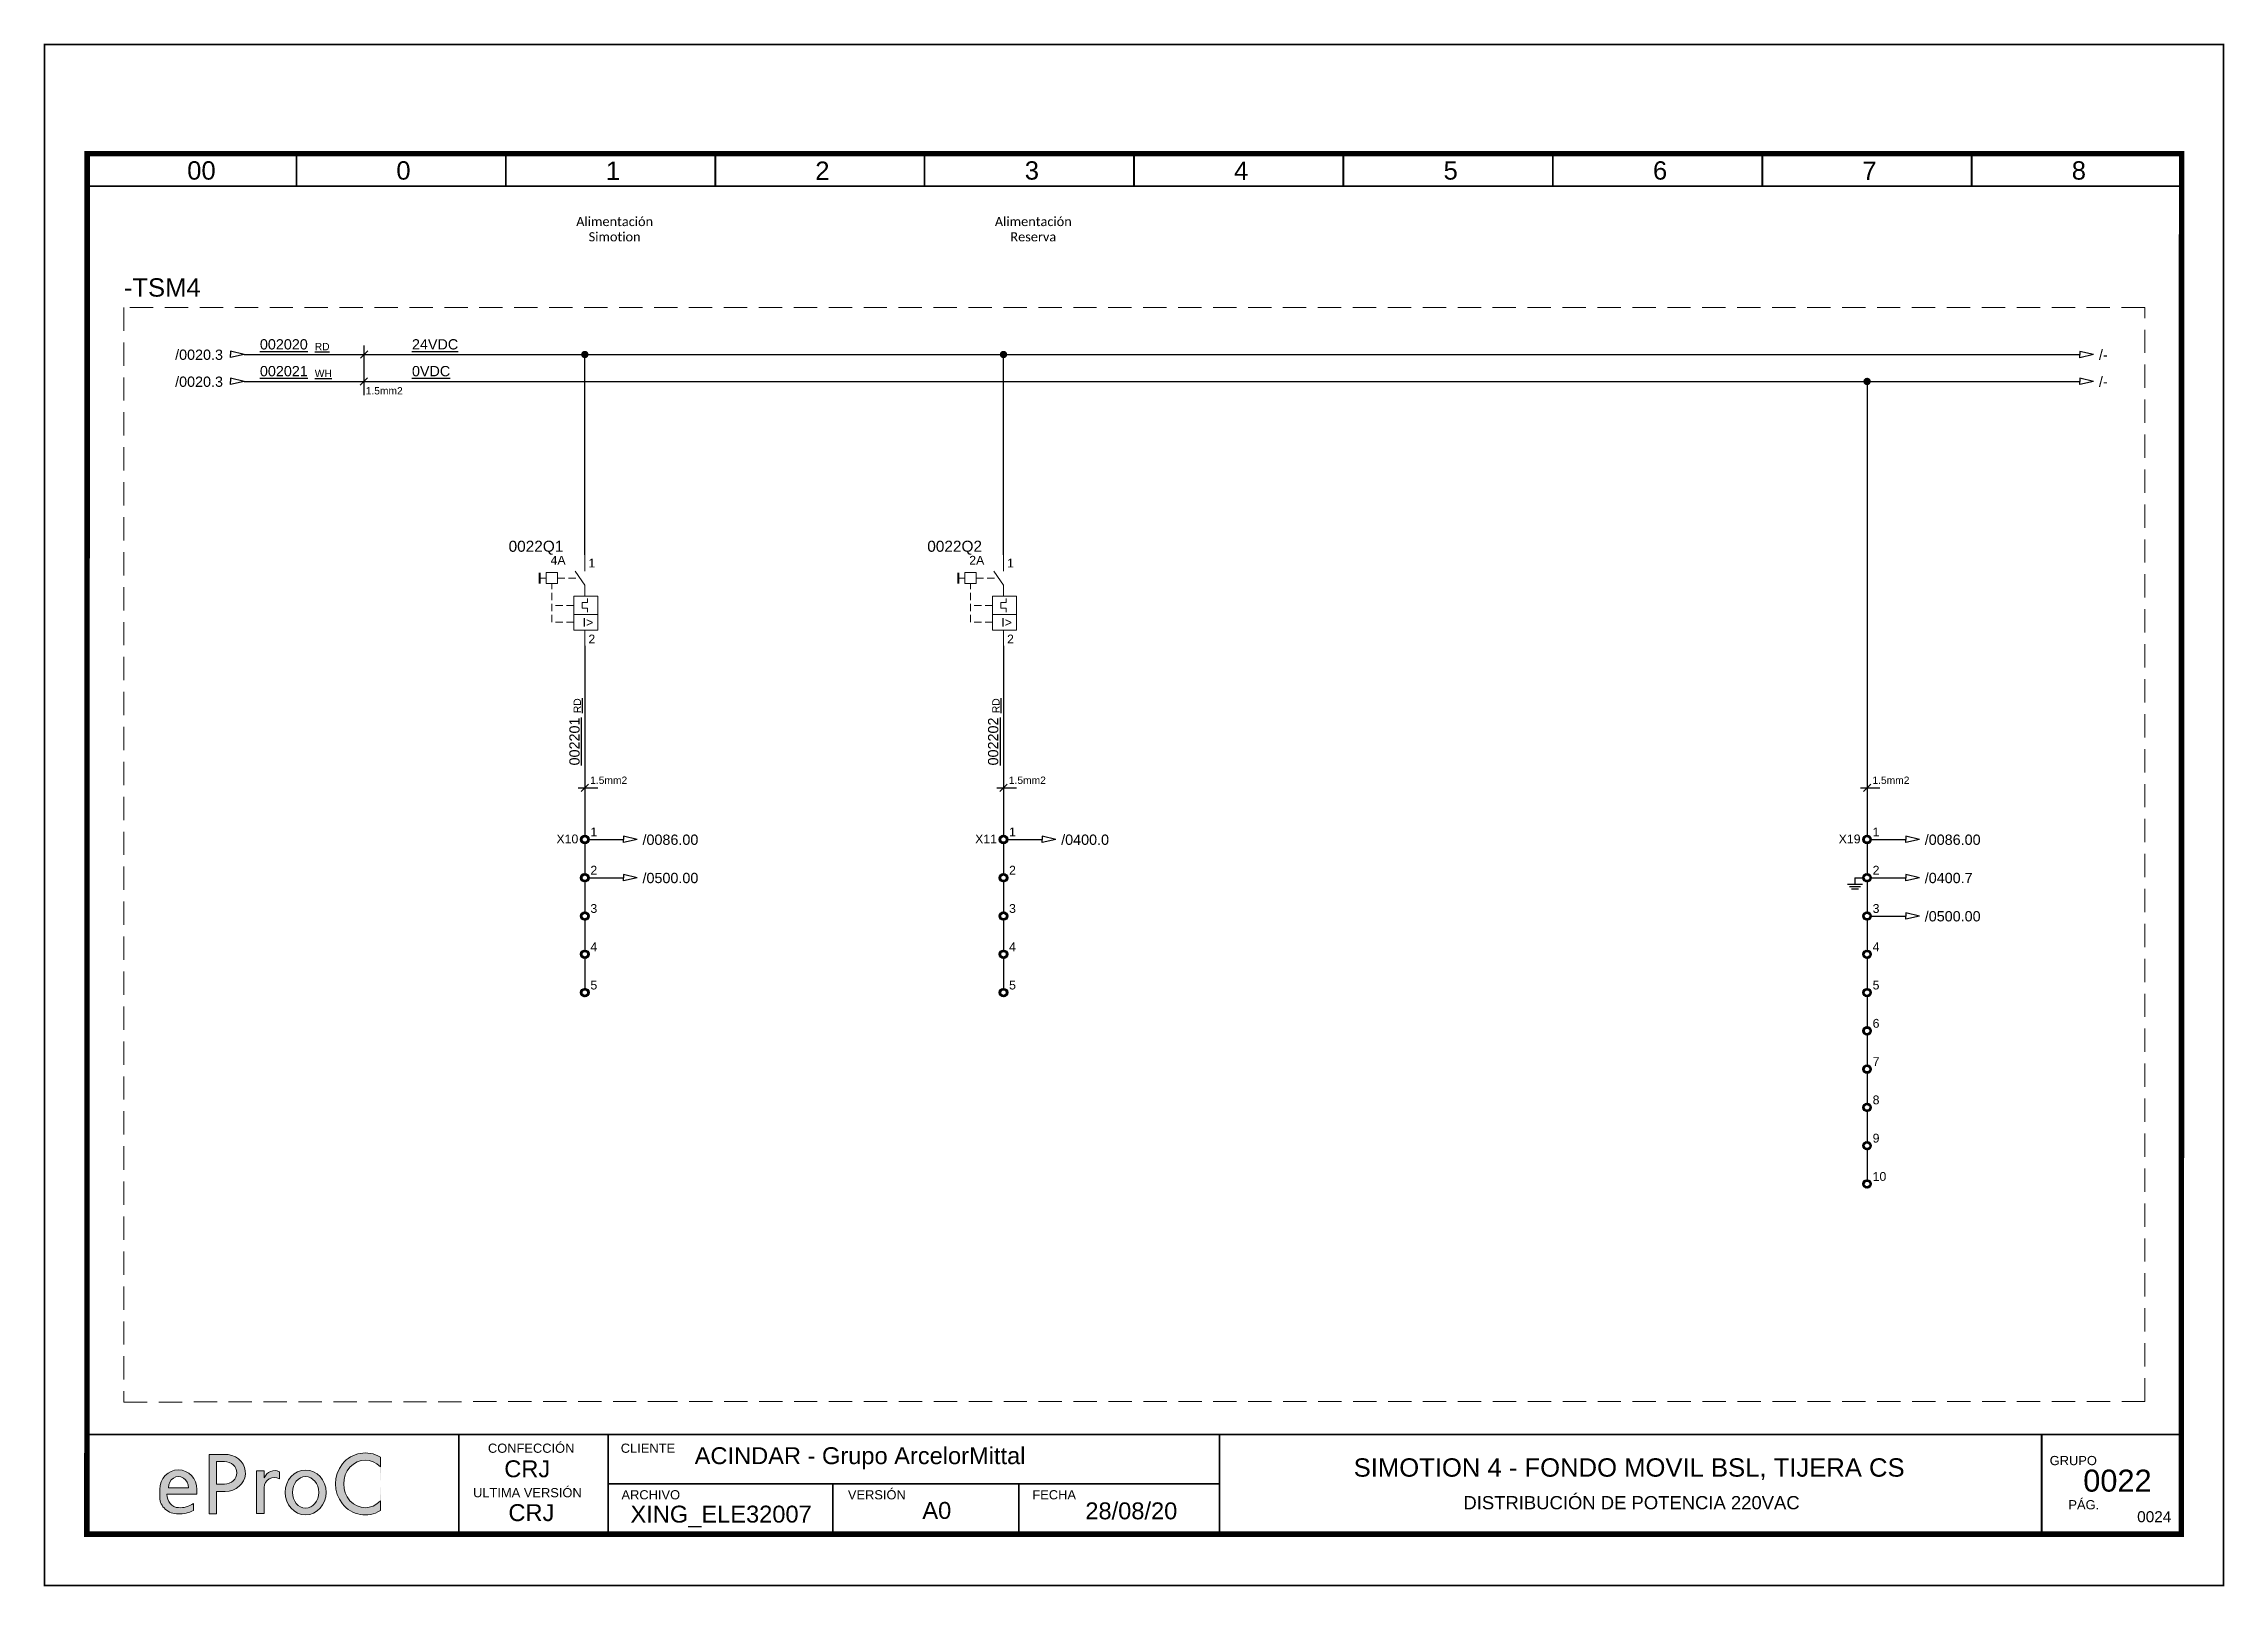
# Model space of a CAD drawing. Header units: millimetres. Extents: x 2 to 14510, y -7775 to 12.
# Drawn here: x 389.8 to 687, y -1874.4 to -1664.1 of the extents above; entities that cross this region are included whole.
import ezdxf
from ezdxf.enums import TextEntityAlignment as Align

# ---------------------------------------------------------------- set-up
doc = ezdxf.new("R2010")
doc.units = ezdxf.units.MM
for name, pattern in [('DASHED', [0.75, 0.5, -0.25]), ('DASHEDX2', [1.5, 1, -0.5]), ('HIDDEN2', [4.762499999999999, 3.175, -1.5875])]:
    doc.linetypes.add(name, pattern=pattern)
for name, color, linetype, lineweight in [('07 - FISICO', 6, 'Continuous', 25), ('Cables eProC', 81, 'Continuous', 25), ('eProC - L2', 41, 'Continuous', 20), ('Referencias eProC', 61, 'Continuous', 25), ('Rótulo eProC', 222, 'Continuous', 25), ('Textos eProC', 41, 'Continuous', 25)]:
    doc.layers.add(name, color=color, linetype=linetype, lineweight=lineweight)
doc.layers.add('TEXTOS', color=150, linetype='Continuous')
doc.styles.get("Standard").update_dxf_attribs({"font": 'arial.ttf'})

msp = doc.modelspace()

# ---------------------------------------------------------------- texts
at = {"layer": 'Cables eProC', "attachment_point": 1}
for s, insert, char_height in [('{\\L002020}', (419.2817835698725, -1704.426374714776), 1.4), ('{\\LRD}', (426.7599362474057, -1704.93834753303), 1), ('{\\L24VDC}', (440.0066830213173, -1704.426374714776), 1.4), ('{\\L002021}', (419.2817835698725, -1708.078970266041), 1.4), ('{\\LWH}', (426.7599362474057, -1708.590943084295), 1), ('{\\L0VDC}', (440.0066830213173, -1708.078970266041), 1.4)]:
    msp.add_mtext_dynamic_manual_height_columns(s, width=4.535518463554467, gutter_width=12.5, heights=[0], dxfattribs=dict(at, insert=insert, char_height=char_height))
at = {"layer": 'Cables eProC', "attachment_point": 1, "rotation": 90}
for s, insert, char_height in [('{\\LRD}', (462.0403940093917, -1755.380864247568), 1), ('{\\LRD}', (519.1037071620057, -1755.38086424757), 1), ('{\\L002201}', (461.4572869251593, -1762.511646952187), 1.4), ('{\\L002202}', (518.5206000777733, -1762.511646952188), 1.4)]:
    msp.add_mtext_dynamic_manual_height_columns(s, width=4.535518463554467, gutter_width=12.5, heights=[0], dxfattribs=dict(at, insert=insert, char_height=char_height))
at = {"layer": 'TEXTOS', "char_height": 1, "attachment_point": 1}
for insert in [(433.7015547342244, -1710.957242455961), (464.2957959078427, -1764.029632899112), (521.3591090604567, -1764.029632899114), (639.0621954719642, -1764.029632899114)]:
    msp.add_mtext_dynamic_manual_height_columns('1.5mm2', width=11.45518471732066, gutter_width=12.5, heights=[0], dxfattribs=dict(at, insert=insert))
at = {"layer": 'Textos eProC'}
for s, width, heights, insert, char_height, attachment_point in [('{\\fCalibri|b0|i0|c0|p34;\\H0.83333x;Alimentación ^JSimotion}', 23.56232573777652, [0], (467.6296919878575, -1687.76514680867), 1.5, 2), ('{\\fCalibri|b0|i0|c0|p34;\\H0.83333x;Alimentación ^JReserva}', 23.56232573777652, [0], (524.6930051404718, -1687.76514680867), 1.5, 2), ('-TSM4', 18.31215520775731, [0], (400.7348825513146, -1698.662965522196), 2.5, 7), ('\\pxql;1', 1.2, [3.421988905219479], (464.3261271248031, -1770.974820985418), 1.2, 1), ('\\pxql;1', 1.2, [3.421988905219479], (521.3894402774171, -1770.974820985418), 1.2, 1), ('\\pxql;1', 1.2, [3.421988905219479], (639.0925266889245, -1770.974820985418), 1.2, 1), ('\\pxql;X10', 1.2, [1.790739130511867], (459.6999031891447, -1771.927011305538), 1.2, 1), ('\\pxql;X11', 1.2, [1.790739130511867], (516.7632163417587, -1771.927011305538), 1.2, 1), ('\\pxql;X19', 1.2, [1.790739130511867], (634.4663027532662, -1771.927011305538), 1.2, 1), ('\\pxql;2', 1.2, [3.421988905219479], (464.3261271248031, -1776.190882271737), 1.2, 1), ('\\pxql;2', 1.2, [3.421988905219479], (521.3894402774171, -1776.190882271737), 1.2, 1), ('\\pxql;2', 1.2, [3.421988905219479], (639.0925266889245, -1776.190882271737), 1.2, 1), ('\\pxql;3', 1.2, [3.421988905219479], (464.3261271248031, -1781.406943558056), 1.2, 1), ('\\pxql;3', 1.2, [3.421988905219479], (521.3894402774171, -1781.406943558056), 1.2, 1), ('\\pxql;3', 1.2, [3.421988905219479], (639.0925266889245, -1781.406943558056), 1.2, 1), ('\\pxql;4', 1.2, [3.421988905219479], (464.3261271248031, -1786.623004844375), 1.2, 1), ('\\pxql;4', 1.2, [3.421988905219479], (521.3894402774171, -1786.623004844375), 1.2, 1), ('\\pxql;4', 1.2, [3.421988905219479], (639.0925266889245, -1786.623004844375), 1.2, 1), ('\\pxql;5', 1.2, [3.421988905219479], (464.3261271248031, -1791.839066130694), 1.2, 1), ('\\pxql;5', 1.2, [3.421988905219479], (521.3894402774171, -1791.839066130694), 1.2, 1), ('\\pxql;5', 1.2, [3.421988905219479], (639.0925266889245, -1791.839066130694), 1.2, 1), ('\\pxql;6', 1.2, [3.421988905219479], (639.0925266889245, -1797.055127417013), 1.2, 1), ('\\pxql;7', 1.2, [3.421988905219479], (639.0925266889245, -1802.271188703332), 1.2, 1), ('\\pxql;8', 1.2, [3.421988905219479], (639.0925266889245, -1807.487249989651), 1.2, 1), ('\\pxql;9', 1.2, [3.421988905219479], (639.0925266889245, -1812.70331127597), 1.2, 1), ('\\pxql;10', 1.2, [3.421988905219479], (639.0925266889245, -1817.919372562289), 1.2, 1)]:
    msp.add_mtext_dynamic_manual_height_columns(s, width=width, gutter_width=12.5, heights=heights, dxfattribs=dict(at, insert=insert, char_height=char_height, attachment_point=attachment_point))

# ---------------------------------------------------------------- blocks, each defined once
blk = doc.blocks.new('eProC - Rótulo')
at = {"layer": 'eProC - L2', "lineweight": 0}
h = blk.add_hatch(color=256, dxfattribs=at)
h.dxf.hatch_style = 1
edge = h.paths.add_edge_path()
edge.add_ellipse((18.25213672028826, -196.9261742999511), major_axis=(0, 2.69398394157768), ratio=0.9394639537380453, start_angle=270, end_angle=450)
edge.add_line((15.721235915227, -196.9261742999488), (15.721235915227, -198.0262406689194))
edge.add_ellipse((18.25213672028826, -198.0262406689176), major_axis=(-2.530900805061371, 0), ratio=0.8765219452336325, start_angle=0, end_angle=90.00000003045925)
edge.add_arc((18.27335383050047, -195.5607843947532), 4.683894425901206, 269.7404606443341, 295.7776069626162)
edge.add_line((20.31028205640587, -199.7785788889764), (20.29822599010674, -198.8274645321544))
edge.add_arc((18.53107238730183, -196.3659306924278), 3.030178328089625, 264.718299702173, 305.6748497988437, ccw=False)
edge.add_ellipse((18.25213672028826, -197.5293953656246), major_axis=(0, -1.853847971147125), ratio=0.8438195784126398, start_angle=270, end_angle=360, ccw=False)
edge.add_line((16.68782350683375, -197.5293953656246), (20.78303752534953, -197.5293953656246))
edge.add_line((20.78303752534953, -197.5293953656246), (20.78303752534964, -196.9261742999511))
edge = h.paths.add_edge_path(flags=16)
edge.add_line((19.61407906036493, -196.6747056132363), (16.8901943802116, -196.6747056132363))
edge.add_ellipse((18.25213672028826, -196.6524970348587), major_axis=(0, 1.493762606582783), ratio=0.9118536529786326, start_angle=269.14812120263406, end_angle=450.85187879736594, ccw=False)
edge = h.paths.add_edge_path()
edge.add_ellipse((24.53606879678694, -194.6480166949741), major_axis=(2.859551306712874, 0), ratio=0.8879042817777737, start_angle=271.7431843167558, end_angle=440.0131197538371)
edge.add_line((25.03197981647497, -192.1474811884746), (22.43893209419025, -192.1474811884746))
edge.add_line((22.43893209419025, -192.1474811884746), (22.43893209419025, -197.188480772912))
edge.add_line((22.43893209419025, -197.188480772912), (22.43893209419025, -200.2321034925712))
edge.add_line((22.43893209419025, -200.2321034925712), (23.45480529619465, -200.2321034925712))
edge.add_line((23.45480529619465, -200.2321034925712), (23.45480529619465, -197.1858495332467))
edge.add_line((23.45480529619465, -197.1858495332467), (24.62305523908697, -197.1858495332467))
edge = h.paths.add_edge_path(flags=16)
edge.add_line((23.45480529619465, -196.1897923405218), (23.45480529619465, -193.1062410494224))
edge.add_line((23.45480529619465, -193.1062410494224), (24.53606879676522, -193.1062410494224))
edge.add_ellipse((24.53606879678694, -194.6480166949741), major_axis=(1.681458667494562, 0), ratio=0.9169274721736568, start_angle=270, end_angle=450, ccw=False)
edge.add_line((24.53606879683048, -196.1897923405218), (23.45480529619465, -196.1897923405218))
h.paths.add_polyline_path([(28.88337502731326, -200.1686943225809), (29.96274090268548, -200.1686943225809), (29.96274090268548, -196.6621550902314, -0.5790308252155739), (32.03007794970472, -195.4418327159001), (32.03007794970472, -194.4851599634876, 0.4270023526849942), (29.96274090268548, -195.3092403231453), (29.96274090268548, -194.3667890582274), (28.88337502731326, -194.3667890582274)])
edge = h.paths.add_edge_path()
edge.add_ellipse((35.59266709558801, -197.314602608275), major_axis=(0, 3.050109259531877), ratio=0.9167500623092966, start_angle=0, end_angle=360)
edge = h.paths.add_edge_path(flags=16)
edge.add_ellipse((35.59266709558801, -197.314602608275), major_axis=(0, 2.152249407964542), ratio=0.8331707360348017, start_angle=0, end_angle=360)
edge = h.paths.add_edge_path()
edge.add_ellipse((43.71944930917152, -196.1511172593932), major_axis=(0, -3.250497670981453), ratio=0.9018554990975474, start_angle=135.331656941236, end_angle=404.668343058764, ccw=False)
edge.add_line((45.78028465666421, -193.8394023104156), (45.78028465666421, -192.5089534251097))
edge.add_ellipse((43.71944930917152, -196.1511172593932), major_axis=(0, -4.224315765563161), ratio=0.963019127378297, start_angle=149.5633998648684, end_angle=390.4366001351317)
edge.add_line((45.78028465666421, -199.7932810936768), (45.78028465666421, -198.4628322083709))
at = {"layer": 'eProC - L2', "lineweight": 5, "const_width": 0.233}
for points in [[(0, 0), (297, 0), (297, -210.0000000000002), (0, -210), (0, 0)], [(5.783499999999549, -189.4009999999998), (291.2164999999995, -189.4009999999998)], [(56.47486139750822, -202.9226231724861), (56.47486139750822, -189.3236231724859)], [(76.84365215121034, -202.9226231724861), (76.84365215121034, -189.3236231724859)], [(160.1370160879637, -203), (160.1370160879637, -189.4009999999998)], [(76.84365215121034, -196.123123172486), (160.1370160879637, -196.123123172486)], [(107.4632783138395, -202.9226231724861), (107.4632783138395, -196.123123172486)], [(132.7952386088173, -202.9226231724861), (132.7952386088173, -196.123123172486)]]:
    blk.add_lwpolyline(points, dxfattribs=at)
at = {"layer": 'eProC - L2', "lineweight": 40, "const_width": 0.75}
blk.add_lwpolyline([(5.783499999999549, -203), (291.2505000000001, -203), (291.2850000000003, -14.87246776690426), (5.817999999999756, -14.87246776690426)], close=True, dxfattribs=at)
at = {"layer": 'eProC - L2', "lineweight": 5, "const_width": 0.233}
for points in [[(34.34049999999991, -19.30656616285751), (5.783499999999663, -19.30656616285751), (5.783499999999549, -14.87246776690426), (34.34049999999979, -14.87246776690426)], [(62.89750000000026, -19.30656616285751), (34.34050000000002, -19.30656616285751), (34.34049999999979, -14.87246776690426), (62.89750000000004, -14.87246776690426)], [(91.4375, -19.30656616285796), (62.88049999999976, -19.30656616285796), (62.88049999999976, -14.87246776690426), (91.4375, -14.87246776690426)], [(119.9608131526145, -19.30656616285796), (91.40381315261425, -19.30656616285796), (91.40381315261413, -14.87246776690472), (119.9608131526143, -14.87246776690472)], [(148.517813152615, -19.30656616285796), (119.9608131526147, -19.30656616285796), (119.9608131526143, -14.87246776690472), (148.5178131526145, -14.87246776690472)], [(177.0578131526145, -19.30656616285842), (148.5008131526142, -19.30656616285842), (148.5008131526142, -14.87246776690472), (177.0578131526145, -14.87246776690472)], [(205.581126305229, -19.30656616285751), (177.0241263052287, -19.30656616285751), (177.0241263052285, -14.87246776690426), (205.5811263052287, -14.87246776690426)], [(234.1381263052294, -19.30656616285751), (205.5811263052292, -19.30656616285751), (205.5811263052287, -14.87246776690426), (234.138126305229, -14.87246776690426)], [(262.6781263052289, -19.30656616285796), (234.1211263052287, -19.30656616285796), (234.1211263052287, -14.87246776690426), (262.6781263052289, -14.87246776690426)], [(291.2014394578434, -19.30656616285751), (262.6444394578432, -19.30656616285751), (262.644439457843, -14.87246776690426), (291.2014394578432, -14.87246776690426)]]:
    blk.add_lwpolyline(points, close=True, dxfattribs=at)
at = {"layer": 'eProC - L2', "lineweight": 0, "const_width": 0.233}
blk.add_lwpolyline([(272.2141748043123, -203), (272.2141748043123, -189.4009999999998)], dxfattribs=at)
at = {"layer": 'eProC - L2', "lineweight": 0}
for points in [[(22.43893209419025, -197.188480772912), (22.43893209419025, -192.1474811884746), (25.03197981648179, -192.1474811884746)], [(23.45480529619465, -197.188480772912), (23.45480529619465, -200.2321034925712), (22.43893209419025, -200.2321034925712), (22.43893209419025, -192.1474811884746), (23.45480529619465, -192.1474811884746)], [(23.45480529619465, -193.1062410494224), (23.45480529619465, -196.1897923405218)], [(24.5360687967883, -193.1062410494224), (23.45480529619465, -193.1062410494224), (23.45480529619465, -196.1897923405218), (24.5360687967883, -196.1897923405218)], [(45.78028465666421, -192.5089534251097), (45.78028465666421, -193.8394023104156)], [(29.96274090268548, -196.6284768904829), (29.96274090268548, -200.1686943225809), (28.88337502731326, -200.1686943225809), (28.88337502731326, -194.3667890582274), (29.96274090268548, -194.3667890582274), (29.96274090268548, -195.3092403231431)], [(32.03007794970472, -195.4418327159001), (32.03007794970472, -194.4851599634871)], [(15.721235915227, -196.9261742999511), (15.721235915227, -198.0262406689176)], [(20.78303752534953, -197.5293953656246), (16.68782350683296, -197.5293953656246)], [(16.89019438021217, -196.6747056132363), (19.61407906036425, -196.6747056132363)], [(20.31028205640587, -199.7785788889755), (20.29822599010674, -198.8274645321535)], [(20.78303752534953, -197.5293953656246), (20.78303752534953, -196.9261742999511)], [(24.62305523906866, -197.1858495332467), (23.45480529619465, -197.1858495332467)], [(45.78028465666421, -198.4628322083713), (45.78028465666421, -199.7932810936768)]]:
    blk.add_lwpolyline(points, dxfattribs=at)
for centre, radius, start, end in [((31.34663979589845, -196.6453159903344), 1.384001337398694, 60.40847701888465, 180.6971331110832), ((31.39091835090221, -195.8868887166072), 1.540574078083927, 65.48798580094844, 157.9783705209563), ((18.53107238730195, -196.3659306924278), 3.030178328089643, 264.7182996994936, 305.674849798842), ((18.27335383050047, -195.5607843947532), 4.683894425901305, 269.7404606254545, 295.7776069626336)]:
    blk.add_arc(centre, radius, start, end, dxfattribs=at)
for centre, major_axis, ratio, start_param, end_param in [((24.53606879678694, -194.6480166949741), (1.681458667494562, 0), 0.9169274721736568, 4.71238898038469, 7.853981633974483), ((24.53606879678694, -194.6480166949741), (2.859551306712874, 0), 0.8879042817777737, 4.742813286181207, 7.679677691676559), ((43.71944930917152, -196.1511172593932), (0, -4.224315765563161), 0.963019127378297, 2.610373768118795, 6.814404192650585), ((43.71944930917152, -196.1511172593932), (0, -3.250497670981453), 0.9018554990975474, 2.361982995804007, 7.062794964965373), ((18.25213672028826, -196.9261742999511), (0, 2.69398394157768), 0.9394639537380453, 4.71238898038469, 7.853981633974483), ((18.25213672028826, -196.6524970348587), (0, 1.493762606582783), 0.9118536529786326, 4.697520890542724, 7.868849723816449), ((18.25213672028826, -198.0262406689176), (-2.530900805061371, 0), 0.8765219452336325, 0, 1.570796327326511), ((18.25213672028826, -197.5293953656246), (0, -1.853847971147125), 0.8438195784126398, 4.71238898038469, 6.283185307179586)]:
    blk.add_ellipse(centre, major_axis=major_axis, ratio=ratio, start_param=start_param, end_param=end_param, dxfattribs=at)
for major_axis, ratio in [((0, 3.050109259531877), 0.9167500623092966), ((0, 2.152249407964542), 0.8331707360348017)]:
    blk.add_ellipse((35.59266709558801, -197.314602608275), major_axis=major_axis, ratio=ratio, dxfattribs=at)
at = {"layer": 'eProC - L2', "lineweight": 20, "char_height": 2.5, "attachment_point": 7}
for s, insert in [('{\\fArial|b0|i0|c0|p18;00}', (19.45209767577444, -18.45176193203861)), ('{\\fArial|b0|i0|c0|p18;0}', (47.95841082838848, -18.45176193204053)), ('{\\fArial|b0|i0|c0|p18;1}', (76.51541082838872, -18.45176193203906)), ('{\\fArial|b0|i0|c0|p18;2}', (105.0554108283887, -18.45176193203906)), ('{\\fArial|b0|i0|c0|p18;3}', (133.6124108283885, -18.45176193203906)), ('{\\fArial|b0|i0|c0|p18;4}', (162.1354108283886, -18.45176193203906)), ('{\\fArial|b0|i0|c0|p18;5}', (190.6924108283889, -18.45176193203906)), ('{\\fArial|b0|i0|c0|p18;6}', (219.2324108283888, -18.45176193203906)), ('{\\fArial|b0|i0|c0|p18;7}', (247.7714108283886, -18.45176193203906)), ('{\\fArial|b0|i0|c0|p18;8}', (276.3114108283885, -18.45176193203906))]:
    blk.add_mtext(s, dxfattribs=dict(at, insert=insert))
at = {"layer": 'eProC - L2', "attachment_point": 7}
for s, insert, char_height in [('{\\fArial|b0|i0|c0|p18;CONFECCIÓN }', (60.44413231986846, -191.9323770540059), 1.255239842187869), ('{\\fArial|b0|i0|c0|p18;CRJ}', (62.66984818896753, -195.2786288782686), 2.305149634601388), ('{\\fArial|b0|i0|c0|p18;CLIENTE}', (78.54848969712793, -191.9323770540059), 1.255239842187869), ('{\\fArial|b0|i0|c0|p18;ACINDAR - Grupo ArcelorMittal}', (88.62083612340257, -194.1530265221377), 2.305149634601388), ('{\\fArial|b0|i0|c0|p18;GRUPO}', (273.3085936568314, -193.6147217329662), 1.255239842187869), ('{\\fArial|b0|i0|c0|p18;ULTIMA VERSIÓN}', (58.41840193245116, -197.989487357172), 1.255239842187869), ('{\\fArial|b0|i0|c0|p18;CRJ}', (63.23684171670493, -201.2539878171506), 2.305149634601388), ('{\\fArial|b0|i0|c0|p18;ARCHIVO}', (78.64627760704661, -198.2800028847432), 1.255239842187869), ('{\\fArial|b0|i0|c0|p18;XING_ELE32007}', (79.87327899639467, -202.087657779754), 2.305149634601388), ('{\\fArial|b0|i0|c0|p18;VERSIÓN}', (109.503126452717, -198.2800028847432), 1.255239842187869), ('{\\fArial|b0|i0|c0|p18;A0}', (119.6550813409899, -200.9525265221378), 2.305149634601388), ('{\\fArial|b0|i0|c0|p18;FECHA}', (134.6501022744314, -198.2800028847432), 1.255239842187869), ('{\\fArial|b0|i0|c0|p18;28/08/20}', (141.867730192314, -201.0108573813513), 2.305149634601388), ('{\\fArial|b0|i0|c0|p18;PÁG.}', (275.8581421672325, -199.6374450480862), 1.255239842187869)]:
    blk.add_mtext(s, dxfattribs=dict(at, insert=insert, char_height=char_height))
at = {"layer": 'eProC - L2', "insert": (215.9882582192838, -192.6668423217829), "char_height": 2.5, "width": 89.0142959662885, "attachment_point": 2}
blk.add_mtext('{\\fArial|b0|i0|c0|p18;SIMOTION 4 - FONDO MOVIL BSL, TIJERA CS}', dxfattribs=at)
at = {"layer": 'eProC - L2'}
for tag, p in [('GR', (284.9388241817146, -193.1055635700077)), ('PG', (284.9388241817146, -198.932405996431))]:
    blk.add_attdef(tag, text='', height=3, dxfattribs=at).set_placement(p, align=Align.MIDDLE)
blk.add_attdef('DESCRIPCIÓN', text='', height=1.8, dxfattribs=at).set_placement((216.3124805672701, -199.6093158954159), align=Align.CENTER)
blk = doc.blocks.new('NODO')
at = {"layer": 'Cables eProC', "const_width": 0.5}
blk.add_lwpolyline([(-0.25, 0, 1), (0.25, 0, 1)], format="xyb", close=True, dxfattribs=at)
blk = doc.blocks.new('eProC - Referencia Cable #2')
at = {"layer": 'Referencias eProC'}
for points in [[(1.863388116944407, 0), (0, 0.4313419375321246), (0, 0)], [(1.863388116944407, 0), (0, -0.4313419375321246), (0, 0)]]:
    blk.add_lwpolyline(points, dxfattribs=at)
blk.add_attdef('/XX.X', (2.592609803645246, -0.7328899879939854), '', height=1.4, dxfattribs=at)
blk = doc.blocks.new('eProC - Referencia Cable')
at = {"layer": 'Referencias eProC'}
for points in [[(0, 0), (-1.863388116944407, 0.4313419375316698), (-1.863388116944407, 0)], [(0, 0), (-1.863388116944407, -0.4313419375316698), (-1.863388116944407, 0)]]:
    blk.add_lwpolyline(points, dxfattribs=at)
blk.add_attdef('/XX.X', text='', height=1.4, dxfattribs=at).set_placement((-2.869272252259179, -0.7328899879939854), align=Align.RIGHT)
blk = doc.blocks.new('eProC_B2_02')
at = {"layer": 'eProC - L2'}
for p, q in [((0, 10.19721774939171), (0, 12.40986733974205)), ((-1.331563306182943, 10.18982211213552), (0.009941017618984915, 8.300840761683503)), ((-1.499999996095539, 2.300840777300436), (-1.499999996095539, 6.800840765587964)), ((0.009941017618984915, 8.300840761683503), (0.009941017618984915, 6.800840765587964)), ((0.3845583545262343, 6.453668648362509), (0.3845583545262343, 5.91292172775502)), ((-0.3646763192882645, 5.169387220831595), (-0.3646763192882645, 5.91292172775502)), ((-0.3646763192882645, 5.912921727755929), (0.3845583545262343, 5.91292172775502)), ((0.3845583545262343, 5.169387220831595), (-0.3646763192882645, 5.169387220831595)), ((0.3845583545253248, 5.169387220831595), (0.3845583545253248, 4.628640300224106)), ((-1.499999996095539, 2.300840777300436), (-1.499999996096449, 2.160429660709269)), ((1.762886629446257, 2.160429660710179), (-1.499999996095539, 2.160429660710179)), ((0, 2.160429660709269), (0, 0))]:
    blk.add_line(p, q, dxfattribs=at)
at = {"layer": 'eProC - L2', "linetype": 'DASHED', "ltscale": 2}
for p, q in [((-4.501971210728698, 3.257474392770746), (-4.506174109079438, 8.495331438862195)), ((-1.499999996095539, 5.538620032202743), (-4.503801620218837, 5.538620032203653)), ((-1.499999996095539, 3.257474392769836), (-4.501971210728698, 3.257474392769836))]:
    blk.add_line(p, q, dxfattribs=at)
at = {"layer": 'eProC - L2', "const_width": 0.2999999992191403}
blk.add_lwpolyline([(-6.156625660514692, 8.495331438861285), (-6.156625660514692, 9.995331434957734)], dxfattribs=at)
at = {"layer": 'eProC - L2', "linetype": 'DASHEDX2'}
for points in [[(-6.156625660514692, 9.24533143690951), (-5.285348143732335, 9.24533143690951)], [(-3.730610910379255, 9.24533143690951), (-0.6608111442819791, 9.24533143690951)]]:
    blk.add_lwpolyline(points, dxfattribs=at)
at = {"layer": 'eProC - L2'}
blk.add_lwpolyline([(-3.730610910379255, 8.495331438862195), (-5.285348143732335, 8.495331438862195), (-5.285348143732335, 9.995331434957734), (-3.730610910379255, 9.995331434957734)], close=True, dxfattribs=at)
for points in [[(-1.331563306182943, 10.18982211213552), (0.009941017618984915, 8.300840761683503)], [(-1.499999996095539, 6.800840765587964), (1.762886629446257, 6.800840765587964)], [(1.762886629446257, 6.800840765587964), (1.762886629446257, 2.160429660710179)], [(1.762886629446257, 4.275268926257013), (-1.499999996095539, 4.275268926257013)]]:
    blk.add_lwpolyline(points, dxfattribs=at)
for s, p in [('1', (0.4848877061667736, 10.7000268527263)), ('2', (0.4848877061667736, 0.3497464489091726))]:
    blk.add_text(s, height=1.2, dxfattribs=at).set_placement(p)
at = {"layer": 'eProC - L2', "insert": (-0.3089261357163195, 3.827249148566807), "char_height": 1.2, "attachment_point": 1}
blk.add_mtext_dynamic_manual_height_columns('I>', width=6.615780392981833, gutter_width=35, heights=[0], dxfattribs=at)
at = {"layer": 'eProC - L2'}
for tag, height, p in [('GXX', 1.5, (-2.918523519643713, 14.77677116998893)), ('QXX.X', 1.5, (-2.932634342439997, 12.84283830046206)), ('XX-XXA', 1.2, (-2.621621016334757, 11.08450197341062))]:
    blk.add_attdef(tag, text='', height=height, dxfattribs=at).set_placement(p, align=Align.RIGHT)
blk = doc.blocks.new('eProC - Borne 2.0')
at = {"layer": 'Cables eProC'}
h = blk.add_hatch(dxfattribs=at)
h.set_pattern_fill('ANSI31', color=256, scale=0.0279171615287314)
h.set_pattern_definition([(45, (-2462.882078904184, -2995.577827000979), (-0.06267581517531662, 0.06267581517531662), [])])
edge = h.paths.add_edge_path()
edge.add_arc((0, -0.4535599239779913), 0.5742361460052544, 0, 360)
edge = h.paths.add_edge_path(flags=17)
edge.add_arc((2.775557561562891e-17, -0.4535599239779913), 0.3850599639098976, 0, 360)
for radius in [0.5742361460052052, 0.3850599639097176]:
    blk.add_circle((0, -0.4535599239779913), radius, dxfattribs=at)
blk = doc.blocks.new('eProC - Tierra')
at = {"layer": '07 - FISICO', "color": 93, "true_color": 0x56c936}
for points in [[(-1.041919624910968, 0), (0, 0)], [(-2.220446049250313e-16, 0), (1.041919624910968, 0)], [(-0.7510130161441504, -0.3294912466956249), (0, -0.3294912466956249)], [(-0.4601064073773324, -0.6589824933912498), (0, -0.6589824933912498)], [(0, -0.3294912466956249), (0.75101301614415, -0.3294912466956249)], [(-2.220446049250313e-16, -0.6589824933912498), (0.4601064073773319, -0.6589824933912498)]]:
    blk.add_lwpolyline(points, dxfattribs=at)

# ---------------------------------------------------------------- linework, layer by layer
at = {"layer": 'Cables eProC'}
for p, q in [((409.9809344453869, -1683.572430987658), (424.259434445387, -1683.572430987658)), ((424.259434445387, -1683.572430987658), (417.1201844453869, -1683.572430987658)), ((417.120184445387, -1706.514828019156), (667.3407338885453, -1706.514828019156)), ((463.5691611864951, -1733.825746791522), (463.5691611864947, -1706.514828019156)), ((520.6324743391091, -1733.825746791522), (520.6324743391091, -1706.514828019156)), ((417.120184445387, -1710.187077821202), (667.2408857327144, -1710.187077821202)), ((638.3355607506165, -1710.187077821202), (638.3355607506165, -1772.025715544941)), ((463.5691611864951, -1746.235614131264), (463.5691611864951, -1772.025715544939)), ((520.6324743391091, -1746.235614131266), (520.6324743391091, -1772.025715544941)), ((463.5691611864951, -1773.17418783695), (463.5691611864951, -1777.241776831258)), ((520.6324743391091, -1773.17418783695), (520.6324743391091, -1777.241776831258)), ((638.3355607506165, -1773.17418783695), (638.3355607506165, -1777.241776831258)), ((463.5691611864951, -1778.390249123269), (463.5691611864951, -1782.457838117577)), ((520.6324743391091, -1778.390249123269), (520.6324743391091, -1782.457838117577)), ((636.6873142514481, -1777.816012977263), (636.6873142514481, -1778.687995635275)), ((636.6873142514481, -1777.816012977263), (637.7861452508937, -1777.816012977263)), ((638.3355607506165, -1778.390249123269), (638.3355607506165, -1782.457838117577)), ((463.5691611864951, -1783.606310409588), (463.5691611864951, -1787.673899403896)), ((520.6324743391091, -1783.606310409588), (520.6324743391091, -1787.673899403896)), ((638.3355607506165, -1783.606310409588), (638.3355607506165, -1787.673899403896)), ((463.5691611864951, -1788.822371695907), (463.5691611864951, -1792.889960690215)), ((520.6324743391091, -1788.822371695907), (520.6324743391091, -1792.889960690215)), ((638.3355607506165, -1788.822371695907), (638.3355607506165, -1792.889960690215)), ((638.3355607506165, -1794.038432982226), (638.3355607506165, -1798.106021976534)), ((638.3355607506165, -1799.254494268545), (638.3355607506165, -1803.322083262853)), ((638.3355607506165, -1804.470555554864), (638.3355607506165, -1808.538144549172)), ((638.3355607506165, -1809.686616841183), (638.3355607506165, -1813.754205835491)), ((638.3355607506165, -1814.902678127502), (638.3355607506165, -1818.97026712181))]:
    msp.add_line(p, q, dxfattribs=at)
for points in [[(464.1433973325003, -1772.599951690944), (468.8371244391848, -1772.599951690944)], [(521.2067104851143, -1772.599951690946), (525.9004375917988, -1772.599951690946)], [(638.9097968966217, -1772.599951690944), (643.6035240033062, -1772.599951690944)], [(464.1433973325003, -1777.816012977263), (468.8371244391848, -1777.816012977263)], [(638.9097968966217, -1777.816012977263), (643.6035240033062, -1777.816012977263)], [(638.9097968966217, -1783.032074263582), (643.6035240033062, -1783.032074263582)]]:
    msp.add_lwpolyline(points, dxfattribs=at)
at = {"layer": 'eProC - L2', "linetype": 'HIDDEN2'}
msp.add_lwpolyline([(400.7348825513146, -1700.104082474096), (400.7348825513146, -1814.455544633455), (400.7348825513146, -1849.268623416243), (473.0317321427702, -1849.179536053435), (676.201882421685, -1849.179536053435), (676.2018824216852, -1700.104082474096), (400.7348825513146, -1700.104082474096)], dxfattribs=at)
at = {"layer": 'TEXTOS'}
for p, q in [((433.9873871880571, -1706.024413036577), (432.9873871880571, -1707.024413036577)), ((433.4563634324159, -1705.279096116688), (433.4563634324159, -1712.070185268841)), ((433.9563634324159, -1709.687077821202), (432.9563634324159, -1710.687077821202)), ((464.0691611864951, -1765.044148650674), (463.0691611864951, -1766.044148650674)), ((521.1324743391091, -1765.044148650675), (520.1324743391091, -1766.044148650675)), ((638.8355607506165, -1765.044148650675), (637.8355607506165, -1766.044148650675)), ((462.661551347046, -1765.575055068146), (465.3269827859127, -1765.575055068146)), ((519.72486449966, -1765.575055068148), (522.3902959385267, -1765.575055068148)), ((637.4279509111675, -1765.575055068148), (640.0933823500342, -1765.575055068148))]:
    msp.add_line(p, q, dxfattribs=at)

# ---------------------------------------------------------------- block references
for p in [(463.5691611864951, -1772.146391766966), (520.6324743391091, -1772.146391766966), (638.3355607506165, -1772.146391766966), (463.5691611864951, -1777.362453053285), (520.6324743391091, -1777.362453053285), (638.3355607506165, -1777.362453053285), (463.5691611864951, -1782.578514339604), (520.6324743391091, -1782.578514339604), (638.3355607506165, -1782.578514339604), (463.5691611864951, -1787.794575625923), (520.6324743391091, -1787.794575625923), (638.3355607506165, -1787.794575625923), (463.5691611864951, -1793.010636912242), (520.6324743391091, -1793.010636912242), (638.3355607506165, -1793.010636912242), (638.3355607506165, -1798.226698198562), (638.3355607506165, -1803.442759484881), (638.3355607506165, -1808.6588207712), (638.3355607506165, -1813.874882057519), (638.3355607506165, -1819.090943343838)]:
    msp.add_blockref('eProC - Borne 2.0', p)
at = {"color": 1}
msp.add_blockref('eProC - Tierra', (636.6873142514481, -1778.687995635275), dxfattribs=at)
at = {"layer": 'Cables eProC'}
ref = msp.add_blockref('eProC - Rótulo', (389.9189344453871, -1664.265864824801), dxfattribs=at)
ref.add_attrib('HOJA', '0022', dxfattribs={"layer": 'Rótulo eProC', "color": 6, "height": 3}).set_placement((672.460216396531, -1859.973996971705), align=Align.MIDDLE)
ref.add_attrib('SIG', '0024', dxfattribs={"layer": 'Rótulo eProC', "color": 6, "height": 1.5}).set_placement((679.8076737603978, -1865.637498383564), align=Align.RIGHT)
ref.add_attrib('DESCRIPCIÓN', 'DISTRIBUCIÓN DE POTENCIA 220VAC', dxfattribs={"layer": 'Rótulo eProC', "color": 6, "height": 1.8}).set_placement((606.2314150126576, -1863.875180720217), align=Align.CENTER)
for name, p, values in [('eProC - Referencia Cable', (417.1201844453869, -1706.510647107078), {'/XX.X': '/0020.3'}), ('eProC - Referencia Cable #2', (667.3407338885453, -1706.514828019156), {'/XX.X': '/-'}), ('eProC - Referencia Cable', (417.1201844453869, -1710.187077821202), {'/XX.X': '/0020.3'}), ('eProC - Referencia Cable #2', (667.3407338885452, -1710.187077821226), {'/XX.X': '/-'}), ('eProC - Referencia Cable #2', (468.8371244391848, -1772.599951690944), {'/XX.X': '/0086.00'}), ('eProC - Referencia Cable #2', (525.9004375917988, -1772.599951690946), {'/XX.X': '/0400.0'}), ('eProC - Referencia Cable #2', (643.6035240033062, -1772.599951690944), {'/XX.X': '/0086.00'}), ('eProC - Referencia Cable #2', (468.8371244391848, -1777.816012977263), {'/XX.X': '/0500.00'}), ('eProC - Referencia Cable #2', (643.6035240033062, -1777.816012977263), {'/XX.X': '/0400.7'}), ('eProC - Referencia Cable #2', (643.6035240033062, -1783.032074263582), {'/XX.X': '/0500.00'})]:
    msp.add_blockref(name, p, dxfattribs=at).add_auto_attribs(values)
at = {"layer": 'Cables eProC', "xscale": -1, "rotation": 180}
for p in [(463.5691611864947, -1706.514828019156), (520.6324743391091, -1706.514828019156), (638.3355607506165, -1710.187077821202)]:
    msp.add_blockref('NODO', p, dxfattribs=at)
at = {"layer": 'eProC - L2', "color": 4}
ref = msp.add_blockref('eProC_B2_02', (463.5691611864951, -1746.235614131264), dxfattribs=at)
ref.add_attrib('XX-XXA', '4A', dxfattribs={"height": 1.2}).set_placement((460.9475401701694, -1735.151112157853), align=Align.RIGHT)
ref.add_attrib('QXX.X', '0022Q1', dxfattribs={"height": 1.5}).set_placement((460.6365268440624, -1733.392775830785), align=Align.RIGHT)
ref = msp.add_blockref('eProC_B2_02', (520.6324743391094, -1746.235614131264), dxfattribs=at)
ref.add_attrib('XX-XXA', '2A', dxfattribs={"height": 1.2}).set_placement((518.0108533227838, -1735.151112157853), align=Align.RIGHT)
ref.add_attrib('QXX.X', '0022Q2', dxfattribs={"height": 1.5}).set_placement((517.6998399966767, -1733.392775830785), align=Align.RIGHT)

msp.set_redraw_order([(e.dxf.handle, doc.entitydb.next_handle()) for e in msp.query("TEXT MTEXT ATTDEF DIMENSION ARC_DIMENSION")])  # texts and dimensions are drawn at this point

doc.saveas('drawing.dxf')
